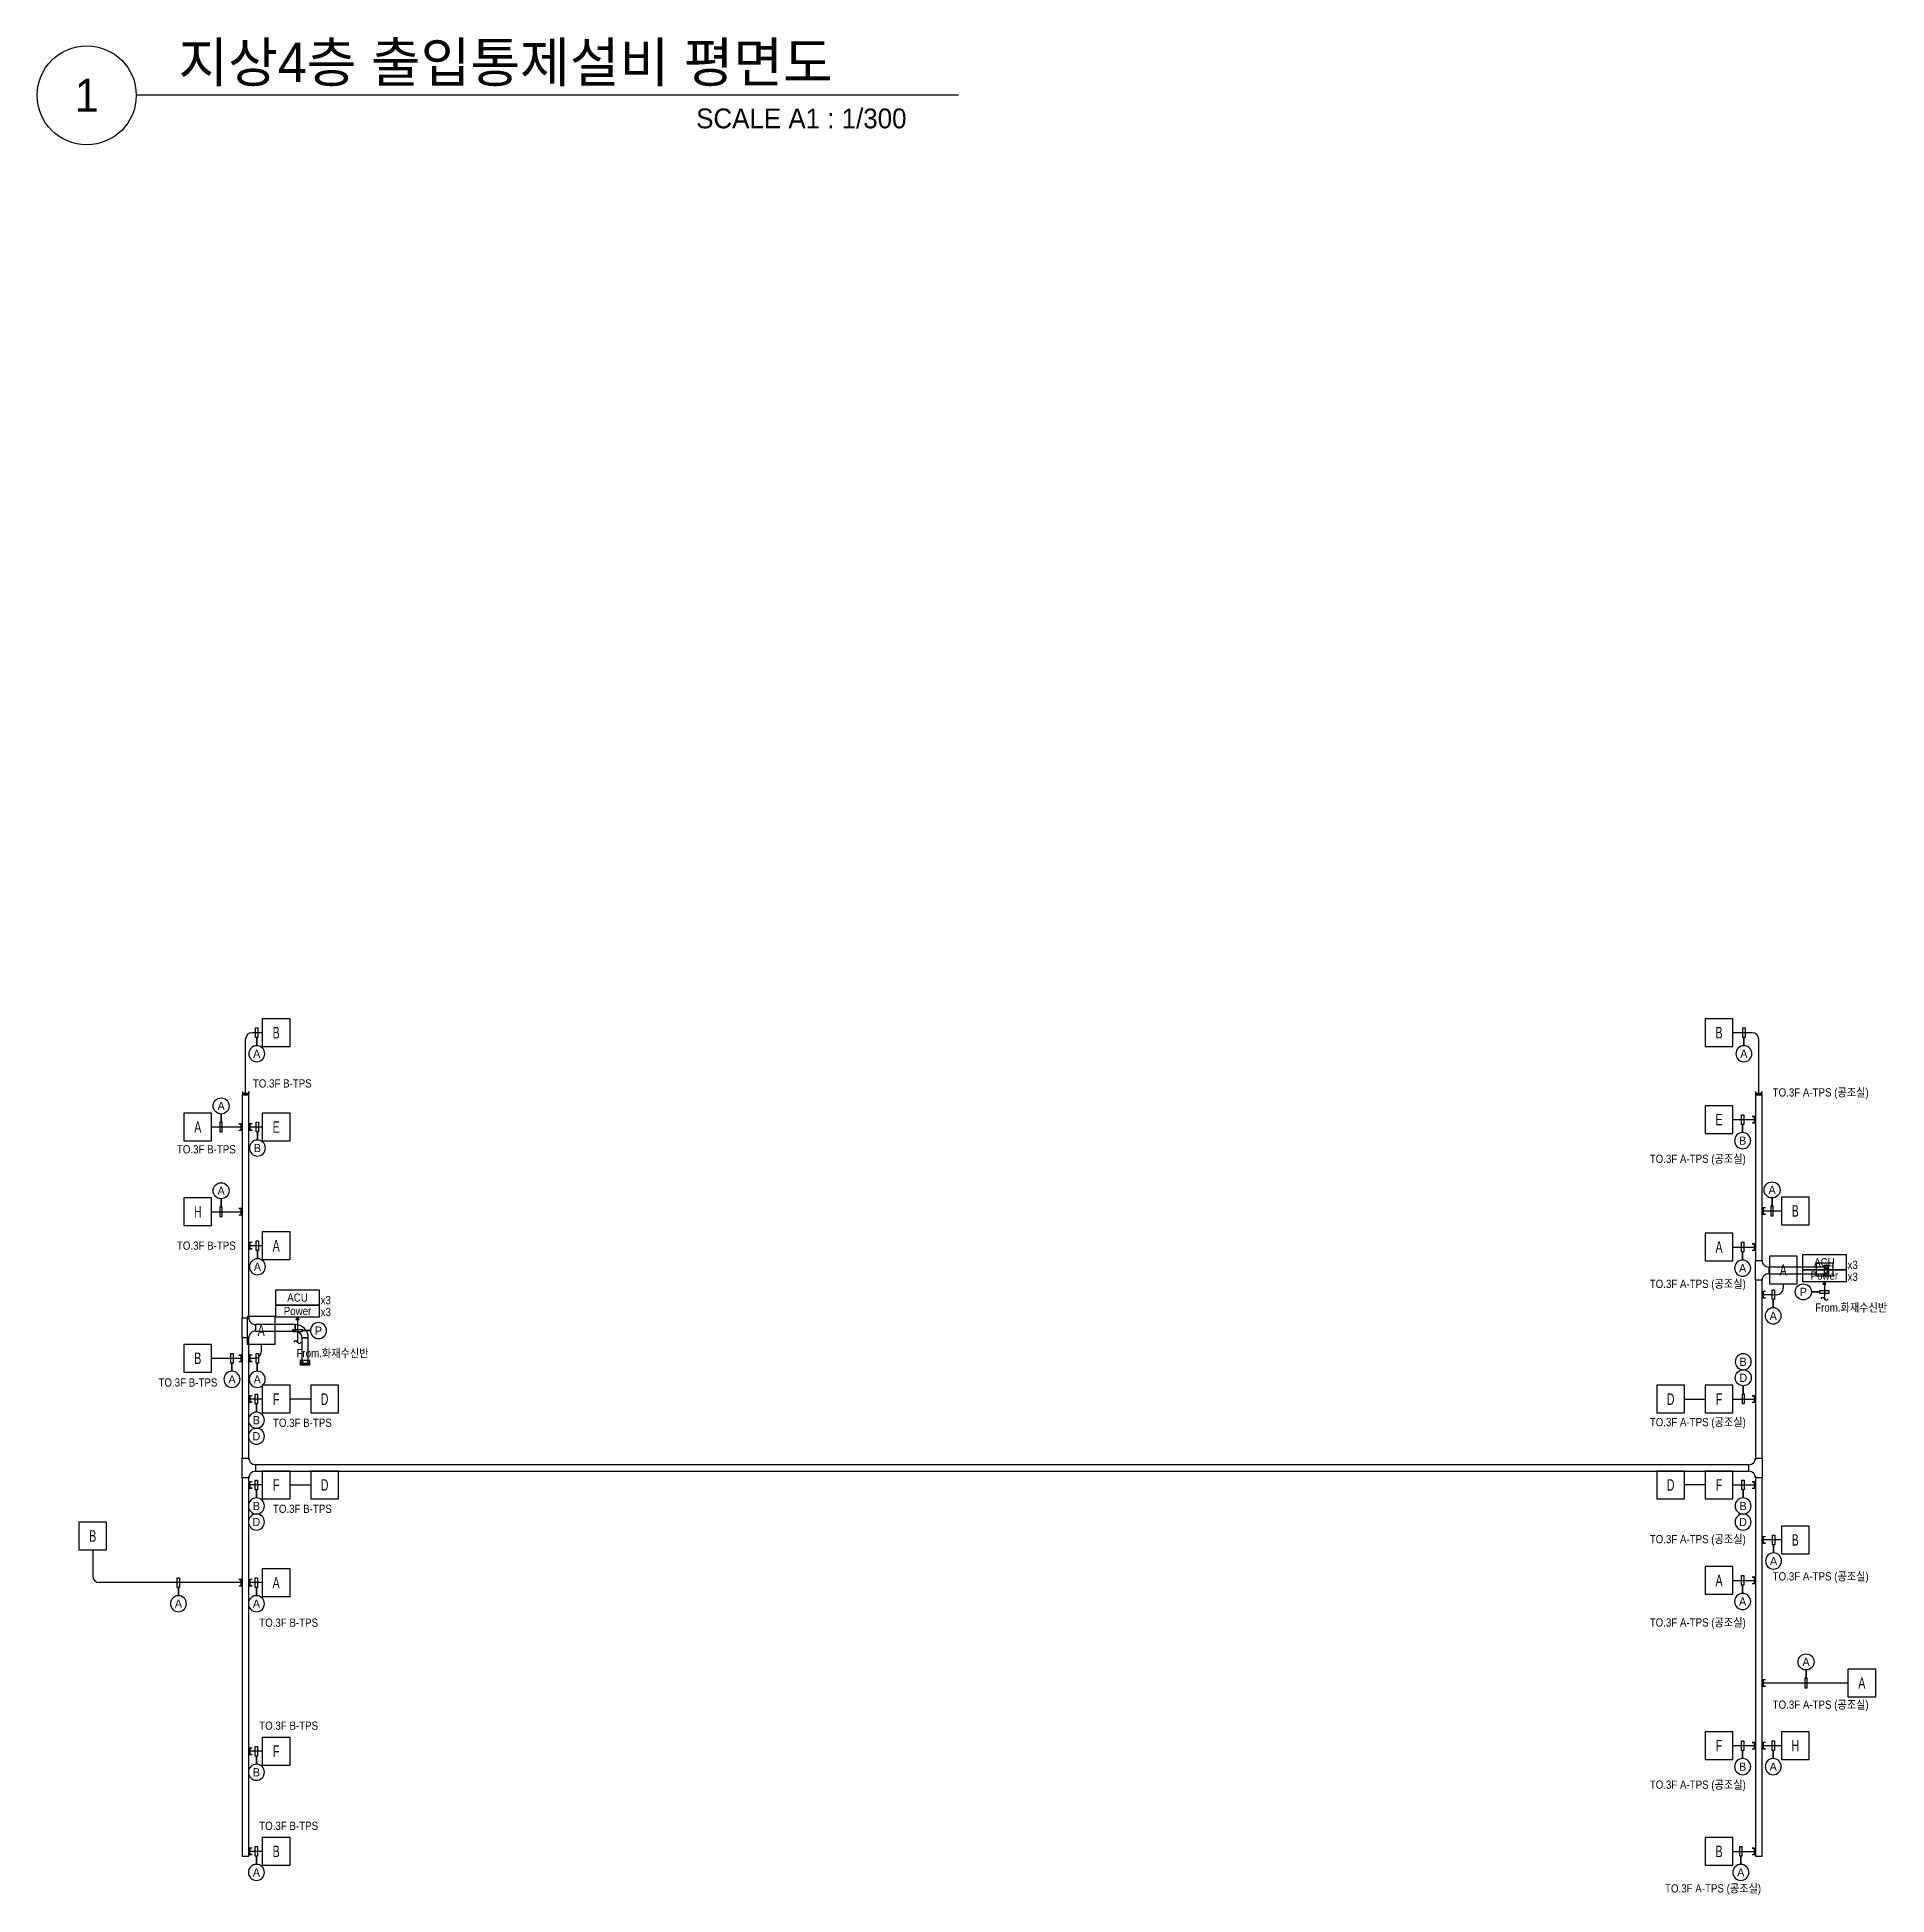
# Model space of a CAD drawing. Header units: millimetres. Extents: x 88230 to 502050, y -351975 to 882900.
# Drawn here: x 91128 to 175145, y 285729 to 370143 of the extents above; entities that cross this region are included whole.
import ezdxf
from ezdxf.enums import TextEntityAlignment as Align

# ---------------------------------------------------------------- set-up
doc = ezdxf.new("R2010")
doc.units = ezdxf.units.MM
doc.header["$LTSCALE"] = 150
doc.linetypes.add('D1', pattern=[3, 1, -1, 1])
for name, color, linetype in [('-----20 General Symbol', 3, 'Continuous'), ('-----27 Communication Cable Tray', 2, 'Continuous'), ('-----29 Indicator', 1, 'Continuous'), ('-----30 Text', 2, 'Continuous'), ('-----41 Drawing Title', 2, 'Continuous'), ('4', 4, 'Continuous'), ('6', 6, 'Continuous')]:
    doc.layers.add(name, color=color, linetype=linetype)
doc.styles.add('ELEC', font='')
doc.styles.get('ELEC').set_extended_font_data('Dotum')

msp = doc.modelspace()

# ---------------------------------------------------------------- texts
at = {"layer": '-----20 General Symbol', "color": 3, "style": 'ELEC', "width": 0.9}
for s, p in [('Power', (172308, 313867, 0)), ('ACU', (172308, 314474, 0)), ('x3', (173593, 314358, 0)), ('x3', (173596, 313818, 0)), ('Power', (102954, 312261, 0)), ('ACU', (102954, 312868, 0)), ('x3', (104238, 312752, 0)), ('x3', (104241, 312212, 0))]:
    msp.add_text(s, height=375, dxfattribs=at).set_placement(p, align=Align.MIDDLE_CENTER)
for p in [(173526, 312426), (104542, 310352)]:
    msp.add_text('From.화재수신반', height=375, dxfattribs=at).set_placement(p, align=Align.MIDDLE)
at = {"layer": '-----30 Text', "style": 'ELEC'}
for s, p in [('A', (101103, 323949)), ('A', (168652, 323949, 0)), ('A', (99484, 321576)), ('B', (168595, 319999)), ('B', (101133, 319665)), ('A', (99484, 317726)), ('A', (169932, 317761)), ('A', (101133, 314269)), ('A', (168595, 314207)), ('P', (171352, 313127)), ('P', (103908, 311369)), ('A', (169984, 312041)), ('B', (168619, 309954)), ('A', (99977, 309154)), ('A', (101126, 309154)), ('D', (168624, 309224)), ('B', (101087, 307299)), ('D', (101082, 306570)), ('B', (101087, 303399)), ('B', (168614, 303399)), ('D', (101082, 302670)), ('D', (168610, 302670)), ('A', (170000, 300899)), ('A', (97545, 298959)), ('A', (101087, 298959)), ('A', (168595, 299059)), ('A', (171477, 296313)), ('B', (101087, 291299)), ('B', (168595, 291555)), ('A', (169985, 291555)), ('A', (101087, 286749)), ('A', (168512, 286749))]:
    msp.add_text(s, height=375, dxfattribs=at).set_placement(p, align=Align.MIDDLE)
at = {"layer": '-----41 Drawing Title', "color": 2, "style": 'ELEC'}
msp.add_text('지상4층 출입통제설비 평면도', height=1800, dxfattribs=at).set_placement((97545, 368100))
at = {"layer": '-----41 Drawing Title', "color": 7, "style": 'ELEC'}
msp.add_text('1', height=1500, dxfattribs=at).set_placement((93378, 367500), align=Align.MIDDLE)
at = {"layer": '-----41 Drawing Title', "style": 'ELEC'}
msp.add_text('SCALE A1 : 1/300', height=900, dxfattribs=at).set_placement((130617, 366000), align=Align.RIGHT)
at = {"style": 'ELEC', "width": 0.9}
for s, p in [('TO.3F B-TPS', (102260, 322602)), ('TO.3F A-TPS (공조실)', (172139, 322166)), ('TO.3F B-TPS', (98811, 319607)), ('TO.3F A-TPS (공조실)', (166557, 319150)), ('TO.3F B-TPS', (98811, 315230)), ('TO.3F A-TPS (공조실)', (166557, 313468)), ('TO.3F B-TPS', (97976, 309012)), ('TO.3F B-TPS', (103175, 307183)), ('TO.3F A-TPS (공조실)', (166557, 307185)), ('TO.3F B-TPS', (103175, 303271)), ('TO.3F A-TPS (공조실)', (166557, 301868)), ('TO.3F A-TPS (공조실)', (172139, 300175)), ('TO.3F B-TPS', (102551, 298098)), ('TO.3F A-TPS (공조실)', (166557, 298080)), ('TO.3F A-TPS (공조실)', (172139, 294346)), ('TO.3F B-TPS', (102551, 293417)), ('TO.3F A-TPS (공조실)', (166557, 290709)), ('TO.3F B-TPS', (102551, 288867)), ('TO.3F A-TPS (공조실)', (167252, 285997))]:
    msp.add_text(s, height=375, dxfattribs=at).set_placement(p, align=Align.MIDDLE)

# ---------------------------------------------------------------- blocks, each defined once
blk = doc.blocks.new('GOK_B')
at = {"layer": '-----20 General Symbol', "color": 1}
blk.add_lwpolyline([(272950, 41850), (274750, 41850), (274750, 43650), (272950, 43650)], close=True, dxfattribs=at)
at = {"layer": '-----20 General Symbol', "color": 3, "style": 'ELEC', "width": 0.7}
blk.add_text('B', height=750, dxfattribs=at).set_placement((273850, 42750), align=Align.MIDDLE_CENTER)
blk = doc.blocks.new('GOK_H')
at = {"layer": '-----20 General Symbol', "color": 1}
blk.add_lwpolyline([(139470, -259730), (140730, -259730), (140730, -258470), (139470, -258470)], close=True, dxfattribs=at)
at = {"layer": '-----20 General Symbol', "color": 3, "style": 'ELEC', "width": 0.7}
blk.add_text('H', height=525, dxfattribs=at).set_placement((140100, -259100), align=Align.MIDDLE_CENTER)
blk = doc.blocks.new('GOK_F')
at = {"layer": '-----20 General Symbol', "color": 1}
blk.add_lwpolyline([(275670, 41850), (277470, 41850), (277470, 43650), (275670, 43650)], close=True, dxfattribs=at)
at = {"layer": '-----20 General Symbol', "color": 3, "style": 'ELEC', "width": 0.7}
blk.add_text('F', height=750, dxfattribs=at).set_placement((276570, 42750), align=Align.MIDDLE_CENTER)
blk = doc.blocks.new('GOK_A')
at = {"layer": '-----20 General Symbol', "color": 1}
blk.add_lwpolyline([(272950, 44280), (274750, 44280), (274750, 46080), (272950, 46080)], close=True, dxfattribs=at)
at = {"layer": '-----20 General Symbol', "color": 3, "style": 'ELEC', "width": 0.7}
blk.add_text('A', height=750, dxfattribs=at).set_placement((273850, 45180), align=Align.MIDDLE_CENTER)
blk = doc.blocks.new('GOK_E')
at = {"layer": '-----20 General Symbol', "color": 1}
blk.add_lwpolyline([(275670, 44280), (277470, 44280), (277470, 46080), (275670, 46080)], close=True, dxfattribs=at)
at = {"layer": '-----20 General Symbol', "color": 3, "style": 'ELEC', "width": 0.7}
blk.add_text('E', height=750, dxfattribs=at).set_placement((276570, 45180), align=Align.MIDDLE_CENTER)
blk = doc.blocks.new('GOK_D')
at = {"layer": '-----20 General Symbol', "color": 1}
blk.add_lwpolyline([(116508, -205929), (117768, -205929), (117768, -204669), (116508, -204669)], close=True, dxfattribs=at)
at = {"layer": '-----20 General Symbol', "color": 3, "style": 'ELEC', "width": 0.7}
blk.add_text('D', height=525, dxfattribs=at).set_placement((117138, -205299), align=Align.MIDDLE_CENTER)
blk = doc.blocks.new('O08')
blk.add_hatch(color=256).paths.add_polyline_path([(120, 51), (-120, 51), (-120, 0), (120, 0)])
blk.add_lwpolyline([(120, 127.5), (120, 0), (-120, 0), (-120, 127.5), (-120, 51), (120, 51)])

# ---------------------------------------------------------------- linework, layer by layer
at = {"layer": '-----20 General Symbol', "color": 1}
for points in [[(171308, 314137), (173308, 314137), (173308, 314811), (171308, 314811)], [(171308, 313598), (173308, 313598), (173308, 314137), (171308, 314137)], [(101954, 312531), (103954, 312531), (103954, 313205), (101954, 313205)], [(101954, 311992), (103954, 311992), (103954, 312531), (101954, 312531)]]:
    msp.add_lwpolyline(points, close=True, dxfattribs=at)
at = {"layer": '-----27 Communication Cable Tray', "elevation": 0}
for points in [[(100444, 322085), (100444, 311946), (100744, 311946), (100744, 322085)], [(169178, 322085), (169178, 314555), (169478, 314555), (169478, 322085)], [(172504, 314255), (169778, 314255), (169778, 313955), (172504, 313955)], [(169478, 305576), (169478, 313655), (169178, 313655), (169178, 305576)], [(102844, 311646), (101044, 311646), (101044, 311346), (102844, 311346)], [(100444, 311046), (100444, 305576), (100744, 305576), (100744, 311046)], [(103144, 311046), (103144, 309817), (103444, 309817), (103444, 311046)], [(101044, 304976), (168878, 304976), (168878, 305276), (101044, 305276)], [(100444, 304676), (100444, 287486), (100744, 287486), (100744, 304676)], [(169478, 287486), (169478, 304676), (169178, 304676), (169178, 287486)]]:
    msp.add_lwpolyline(points, close=True, dxfattribs=at)
for points in [[(169478, 313655), (169178, 313655), (169178, 313655), (169178, 314555), (169478, 314555, 0.414214), (169778, 314255), (169778, 313955), (169778, 313955, 0.414214)], [(100744, 311046), (100444, 311046), (100444, 311046), (100444, 311946), (100744, 311946, 0.414214), (101044, 311646), (101044, 311346), (101044, 311346, 0.414214)], [(102844, 311346), (102844, 311346, -0.414214), (103144, 311046), (103144, 311046), (103444, 311046, 0.414214), (102844, 311646)], [(100744, 304676), (100444, 304676), (100444, 304676), (100444, 305576), (100744, 305576, 0.414214), (101044, 305276), (101044, 304976), (101044, 304976, 0.414214)], [(169178, 305576), (169478, 305576), (169478, 305576), (169478, 304676), (169178, 304676, 0.414214), (168878, 304976), (168878, 305276), (168878, 305276, 0.414214)]]:
    msp.add_lwpolyline(points, format="xyb", close=True, dxfattribs=at)
at = {"layer": '-----27 Communication Cable Tray', "color": 1}
for points in [[(172304, 313880), (172504, 313880), (172504, 314330), (172304, 314330), (172304, 313880)], [(103069, 310017), (103069, 309817), (103519, 309817), (103519, 310017), (103069, 310017)]]:
    msp.add_lwpolyline(points, dxfattribs=at)
at = {"layer": '-----27 Communication Cable Tray', "color": 1, "linetype": 'D1'}
for points in [[(172304, 313880), (172504, 314330)], [(172304, 314330), (172504, 313880)], [(103069, 310017), (103519, 309817)], [(103519, 310017), (103069, 309817)]]:
    msp.add_lwpolyline(points, dxfattribs=at)
at = {"layer": '-----27 Communication Cable Tray'}
for points in [[(172354, 314005), (172354, 313955), (172454, 313955), (172454, 314255), (172354, 314255), (172354, 314205)], [(172454, 313930), (172504, 313930), (172504, 314280), (172454, 314280), (172454, 313930)], [(103119, 309867), (103119, 309817), (103469, 309817), (103469, 309867), (103119, 309867)], [(103194, 309967), (103144, 309967), (103144, 309867), (103444, 309867), (103444, 309967), (103394, 309967)]]:
    msp.add_lwpolyline(points, dxfattribs=at)
at = {"layer": '-----29 Indicator', "color": 1}
for points in [[(101103, 324314), (101103, 324687), (101052, 324687), (101052, 325123), (101155, 325123), (101155, 324687), (101078, 324687), (101103, 324687), (101103, 324314, 0.414214), (100739, 323949, 0.414214), (101103, 323585, 0.414214), (101468, 323949, 0.414214), (101103, 324314, 0.151042)], [(99484, 321211), (99484, 320838), (99432, 320838), (99432, 320402), (99535, 320402), (99535, 320838), (99458, 320838), (99484, 320838), (99484, 321211, -0.414214), (99119, 321576, -0.414214), (99484, 321941, -0.414214), (99848, 321576, -0.414214), (99484, 321211, -0.151042)], [(101133, 320029), (101133, 320402), (101081, 320402), (101081, 320838), (101184, 320838), (101184, 320402), (101107, 320402), (101133, 320402), (101133, 320029, 0.414214), (100768, 319665, 0.414214), (101133, 319300, 0.414214), (101497, 319665, 0.414214), (101133, 320029, 0.151042)], [(168595, 320364), (168595, 320737), (168543, 320737), (168543, 321173), (168646, 321173), (168646, 320737), (168569, 320737), (168595, 320737), (168595, 320364, 0.414214), (168230, 319999, 0.414214), (168595, 319635, 0.414214), (168960, 319999, 0.414214), (168595, 320364, 0.151042)], [(99484, 317361), (99484, 316988), (99432, 316988), (99432, 316552), (99535, 316552), (99535, 316988), (99458, 316988), (99484, 316988), (99484, 317361, -0.414214), (99119, 317726, -0.414214), (99484, 318090, -0.414214), (99848, 317726, -0.414214), (99484, 317361, -0.151042)], [(169932, 317396), (169932, 317023), (169880, 317023), (169880, 316587), (169983, 316587), (169983, 317023), (169906, 317023), (169932, 317023), (169932, 317396, -0.414214), (169567, 317761, -0.414214), (169932, 318125, -0.414214), (170297, 317761, -0.414214), (169932, 317396, -0.151042)], [(101133, 314634), (101133, 315007), (101081, 315007), (101081, 315443), (101184, 315443), (101184, 315007), (101107, 315007), (101133, 315007), (101133, 314634, 0.414214), (100768, 314269, 0.414214), (101133, 313905, 0.414214), (101497, 314269, 0.414214), (101133, 314634, 0.151042)], [(168595, 314572), (168595, 314945), (168543, 314945), (168543, 315381), (168646, 315381), (168646, 314945), (168569, 314945), (168595, 314945), (168595, 314572, 0.414214), (168230, 314207, 0.414214), (168595, 313842, 0.414214), (168960, 314207, 0.414214), (168595, 314572, 0.151042)], [(169984, 312406), (169984, 312779), (169932, 312779), (169932, 313215), (170035, 313215), (170035, 312779), (169958, 312779), (169984, 312779), (169984, 312406, 0.414214), (169619, 312041, 0.414214), (169984, 311676, 0.414214), (170349, 312041, 0.414214), (169984, 312406, 0.151042)], [(171717, 313127), (172090, 313127), (172090, 313076), (172526, 313076), (172526, 313178), (172090, 313178), (172090, 313101), (172090, 313127), (171717, 313127, -0.414214), (171352, 312762, -0.414214), (170987, 313127, -0.414214), (171352, 313492, -0.414214), (171717, 313127, -0.151042)], [(103544, 311369), (103171, 311369), (103171, 311318), (102735, 311318), (102735, 311420), (103171, 311420), (103171, 311343), (103171, 311369), (103544, 311369, 0.414214), (103908, 311004, 0.414214), (104273, 311369, 0.414214), (103908, 311734, 0.414214), (103544, 311369, 0.151042)], [(99977, 309519), (99977, 309892), (99926, 309892), (99926, 310328), (100029, 310328), (100029, 309892), (99952, 309892), (99977, 309892), (99977, 309519, 0.414214), (99613, 309154, 0.414214), (99977, 308790, 0.414214), (100342, 309154, 0.414214), (99977, 309519, 0.151042)], [(101126, 309519), (101126, 309892), (101075, 309892), (101075, 310328), (101178, 310328), (101178, 309892), (101101, 309892), (101126, 309892), (101126, 309519, 0.414214), (100761, 309154, 0.414214), (101126, 308790, 0.414214), (101491, 309154, 0.414214), (101126, 309519, 0.151042)], [(168624, 308860), (168624, 308487), (168572, 308487), (168572, 308051), (168675, 308051), (168675, 308487), (168598, 308487), (168624, 308487), (168624, 308860, -0.414214), (168259, 309224, -0.414214), (168624, 309589, -0.414214), (168988, 309224, -0.414214), (168624, 308860, -0.151042)], [(168614, 303764), (168614, 304137), (168563, 304137), (168563, 304573), (168666, 304573), (168666, 304137), (168589, 304137), (168614, 304137), (168614, 303764, 0.414214), (168249, 303399, 0.414214), (168614, 303035, 0.414214), (168979, 303399, 0.414214), (168614, 303764, 0.151042)], [(170000, 301264), (170000, 301637), (169949, 301637), (169949, 302073), (170052, 302073), (170052, 301637), (169975, 301637), (170000, 301637), (170000, 301264, 0.414214), (169636, 300899, 0.414214), (170000, 300535, 0.414214), (170365, 300899, 0.414214), (170000, 301264, 0.151042)], [(97545, 299324), (97545, 299697), (97493, 299697), (97493, 300133), (97596, 300133), (97596, 299697), (97519, 299697), (97545, 299697), (97545, 299324, 0.414214), (97180, 298959, 0.414214), (97545, 298595, 0.414214), (97910, 298959, 0.414214), (97545, 299324, 0.151042)], [(101087, 299324), (101087, 299697), (101036, 299697), (101036, 300133), (101138, 300133), (101138, 299697), (101061, 299697), (101087, 299697), (101087, 299324, 0.414214), (100722, 298959, 0.414214), (101087, 298595, 0.414214), (101452, 298959, 0.414214), (101087, 299324, 0.151042)], [(168595, 299424), (168595, 299797), (168543, 299797), (168543, 300233), (168646, 300233), (168646, 299797), (168569, 299797), (168595, 299797), (168595, 299424, 0.414214), (168230, 299059, 0.414214), (168595, 298695, 0.414214), (168960, 299059, 0.414214), (168595, 299424, 0.151042)], [(171477, 295948), (171477, 295576), (171425, 295576), (171425, 295139), (171528, 295139), (171528, 295576), (171451, 295576), (171477, 295576), (171477, 295948, -0.414214), (171112, 296313, -0.414214), (171477, 296678, -0.414214), (171842, 296313, -0.414214), (171477, 295948, -0.151042)], [(101087, 291664), (101087, 292037), (101036, 292037), (101036, 292473), (101138, 292473), (101138, 292037), (101061, 292037), (101087, 292037), (101087, 291664, 0.414214), (100722, 291299, 0.414214), (101087, 290935, 0.414214), (101452, 291299, 0.414214), (101087, 291664, 0.151042)], [(168595, 291919), (168595, 292292), (168543, 292292), (168543, 292728), (168646, 292728), (168646, 292292), (168569, 292292), (168595, 292292), (168595, 291919, 0.414214), (168230, 291555, 0.414214), (168595, 291190, 0.414214), (168960, 291555, 0.414214), (168595, 291919, 0.151042)], [(169985, 291919), (169985, 292292), (169934, 292292), (169934, 292728), (170036, 292728), (170036, 292292), (169959, 292292), (169985, 292292), (169985, 291919, 0.414214), (169620, 291555, 0.414214), (169985, 291190, 0.414214), (170350, 291555, 0.414214), (169985, 291919, 0.151042)], [(101087, 287114), (101087, 287487), (101036, 287487), (101036, 287923), (101138, 287923), (101138, 287487), (101061, 287487), (101087, 287487), (101087, 287114, 0.414214), (100722, 286749, 0.414214), (101087, 286385, 0.414214), (101452, 286749, 0.414214), (101087, 287114, 0.151042)], [(168512, 287114), (168512, 287487), (168461, 287487), (168461, 287923), (168564, 287923), (168564, 287487), (168487, 287487), (168512, 287487), (168512, 287114, 0.414214), (168148, 286749, 0.414214), (168512, 286385, 0.414214), (168877, 286749, 0.414214), (168512, 287114, 0.151042)]]:
    msp.add_lwpolyline(points, format="xyb", dxfattribs=at)
at = {"layer": '-----29 Indicator', "color": 1, "elevation": 0}
for points in [[(168652, 324314), (168652, 324687), (168601, 324687), (168601, 325123), (168704, 325123), (168704, 324687), (168627, 324687), (168652, 324687), (168652, 324314, 0.414214), (168288, 323949, 0.414214), (168652, 323585, 0.414214), (169017, 323949, 0.414214), (168652, 324314, 0.151042)], [(101087, 307664), (101087, 308037), (101036, 308037), (101036, 308473), (101138, 308473), (101138, 308037), (101061, 308037), (101087, 308037), (101087, 307664, 0.414214), (100722, 307299, 0.414214), (101087, 306935, 0.414214), (101452, 307299, 0.414214), (101087, 307664, 0.151042)], [(101087, 303764), (101087, 304137), (101036, 304137), (101036, 304573), (101138, 304573), (101138, 304137), (101061, 304137), (101087, 304137), (101087, 303764, 0.414214), (100722, 303399, 0.414214), (101087, 303035, 0.414214), (101452, 303399, 0.414214), (101087, 303764, 0.151042)]]:
    msp.add_lwpolyline(points, format="xyb", dxfattribs=at)
at = {"layer": '-----29 Indicator', "color": 1}
for centre, start, end in [((168624, 309954), 90, 180), ((168624, 309954), 180, 270), ((168624, 309954), 0, 90), ((168624, 309954), 270, 0), ((101087, 306570), 90, 180), ((101087, 306570), 180, 270), ((101087, 306570), 0, 90), ((101087, 306570), 270, 0), ((101087, 302670), 90, 180), ((101087, 302670), 180, 270), ((101087, 302670), 0, 90), ((101087, 302670), 270, 0), ((168614, 302670), 90, 180), ((168614, 302670), 180, 270), ((168614, 302670), 0, 90), ((168614, 302670), 270, 0)]:
    msp.add_arc(centre, 365, start, end, dxfattribs=at)
at = {"layer": '-----30 Text'}
msp.add_lwpolyline([(171946, 313848), (171946, 314448), (172696, 314448), (172696, 313848)], close=True, dxfattribs=at)
at = {"layer": '-----41 Drawing Title', "color": 7}
msp.add_line((132972, 367500), (95628, 367500), dxfattribs=at)
msp.add_circle((93378, 367500), 2250, dxfattribs=at)
at = {"layer": '4'}
for p, q in [((100594, 322146, 0), (100594, 324605, 0)), ((101354, 324905), (100894, 324905)), ((169028, 324905, 0), (168154, 324905, 0)), ((169328, 322085, 0), (169328, 324605, 0)), ((168154, 320955), (169178, 320955)), ((100444, 320620), (99054, 320620)), ((101354, 320620), (100744, 320620, 0)), ((99054, 316770), (100444, 316770)), ((169478, 316805), (170354, 316805)), ((101354, 315225), (100744, 315225, 0)), ((101354, 315225), (100744, 315225, 0)), ((168154, 315163), (169178, 315163)), ((170438, 313493), (170438, 313297)), ((170138, 312997), (169478, 312997)), ((101304, 310755), (101304, 310410)), ((99054, 310110), (100444, 310110)), ((100744, 310110, 0), (101004, 310110)), ((101354, 308255), (100744, 308255, 0)), ((103554, 308255), (102614, 308255)), ((165954, 308255), (166894, 308255)), ((168154, 308255), (169178, 308255)), ((101354, 304355), (100744, 304355, 0)), ((102614, 304355), (103554, 304355)), ((166894, 304355), (165954, 304355)), ((168154, 304355), (169030, 304355)), ((168154, 304355), (169178, 304355)), ((93654, 301405), (93654, 300215)), ((170354, 301855), (169510, 301855)), ((170354, 301855), (169510, 301855)), ((100444, 299915), (93954, 299915)), ((101354, 299915), (100744, 299915, 0)), ((168154, 300015), (169178, 300015)), ((169478, 295358, 0), (173379, 295358)), ((101354, 292255), (100744, 292255, 0)), ((168154, 292510), (169178, 292510)), ((169478, 292510), (170354, 292510)), ((101354, 287705), (100744, 287705, 0)), ((168154, 287705), (169178, 287705))]:
    msp.add_line(p, q, dxfattribs=at)
for centre, start, end in [((100894, 324605, 0), 90, 180), ((169028, 324605, 0), 0, 90), ((170138, 313297), 270, 0), ((101004, 310410, 0), 270, 0), ((93954, 300215), 180, 270)]:
    msp.add_arc(centre, 300, start, end, dxfattribs=at)
at = {"layer": '6'}
for p, q in [((172308, 313598), (172308, 312810)), ((102953, 311992), (102953, 310849))]:
    msp.add_line(p, q, dxfattribs=at)
for points in [[(172378, 313478), (172308, 313598), (172239, 313478)], [(103023, 311872), (102954, 311992), (102884, 311872)]]:
    msp.add_lwpolyline(points, close=True, dxfattribs=at)
for centre, start, end in [((172225, 312781), 18.99978, 161.00022), ((172391, 312839), 198.99978, 341.00022), ((102870, 310820), 18.99978, 161.00022), ((103036, 310878), 198.99978, 341.00022)]:
    msp.add_arc(centre, 88, start, end, dxfattribs=at)

# ---------------------------------------------------------------- block references
at = {"layer": '-----20 General Symbol', "xscale": 0.6999999999970896, "yscale": 0.6999999999970896, "zscale": 0.6999999999970896}
for name, p in [('GOK_B', (-89711, 294980)), ('GOK_B', (-24171, 294980)), ('GOK_A', (-93271, 288994)), ('GOK_E', (-91615, 288994)), ('GOK_E', (-26075, 289329)), ('GOK_B', (-20711, 286880)), ('GOK_A', (-89711, 283599)), ('GOK_A', (-24171, 283537)), ('GOK_A', (-21257, 282497)), ('GOK_A', (-90391, 279759)), ('GOK_B', (-93271, 280185)), ('GOK_F', (-91615, 278330)), ('GOK_F', (-26075, 278330)), ('GOK_F', (-91615, 274430)), ('GOK_F', (-26075, 274430)), ('GOK_B', (-98041, 272110)), ('GOK_B', (-20711, 271930)), ('GOK_A', (-89711, 268289)), ('GOK_A', (-24171, 268389)), ('GOK_A', (-17686, 263732)), ('GOK_F', (-26075, 262585)), ('GOK_F', (-91615, 262330)), ('GOK_B', (-89711, 257780)), ('GOK_B', (-24171, 257780))]:
    msp.add_blockref(name, p, dxfattribs=at)
at = {"layer": '-----20 General Symbol'}
for name, p in [('GOK_H', (-41676, 575870)), ('GOK_D', (-12954, 513554)), ('GOK_D', (48186, 513554)), ('GOK_D', (-12954, 509654)), ('GOK_D', (48186, 509654)), ('GOK_H', (30884, 551610))]:
    msp.add_blockref(name, p, dxfattribs=at)
at = {"layer": '4', "xscale": -1.199999999953434, "yscale": 1.199999999953434, "zscale": 1.199999999953434}
for p in [(100594, 322085, 0), (169328, 322085, 0)]:
    msp.add_blockref('O08', p, dxfattribs=at)
for p, rotation in [((169178, 320955), 90), ((100444, 320620, 0), 90), ((100744, 320620, 0), 270.0000000000001), ((100444, 316770, 0), 90), ((169478, 316805), 270.0000000000001), ((100744, 315225, 0), 270.0000000000001), ((169178, 315163), 90), ((169478, 312997), 270.0000000000001), ((100444, 310110, 0), 90), ((100744, 310110, 0), 270.0000000000001), ((100744, 308255, 0), 270.0000000000001), ((169178, 308255), 90), ((100744, 304355, 0), 270.0000000000001), ((169178, 304355), 90), ((169478, 301855), 270.0000000000001), ((100444, 299915, 0), 90), ((100744, 299915, 0), 270.0000000000001), ((169178, 300015), 90), ((169478, 295358, 0), 270.0000000000001), ((100744, 292255, 0), 270.0000000000001), ((169178, 292510), 90), ((169478, 292510, 0), 270.0000000000001), ((100744, 287705, 0), 270.0000000000001), ((169178, 287705), 90)]:
    msp.add_blockref('O08', p, dxfattribs=dict(at, rotation=rotation))

msp.set_redraw_order([(e.dxf.handle, doc.entitydb.next_handle()) for e in msp.query("TEXT MTEXT ATTDEF DIMENSION ARC_DIMENSION")])  # texts and dimensions are drawn at this point

doc.saveas('drawing.dxf')
